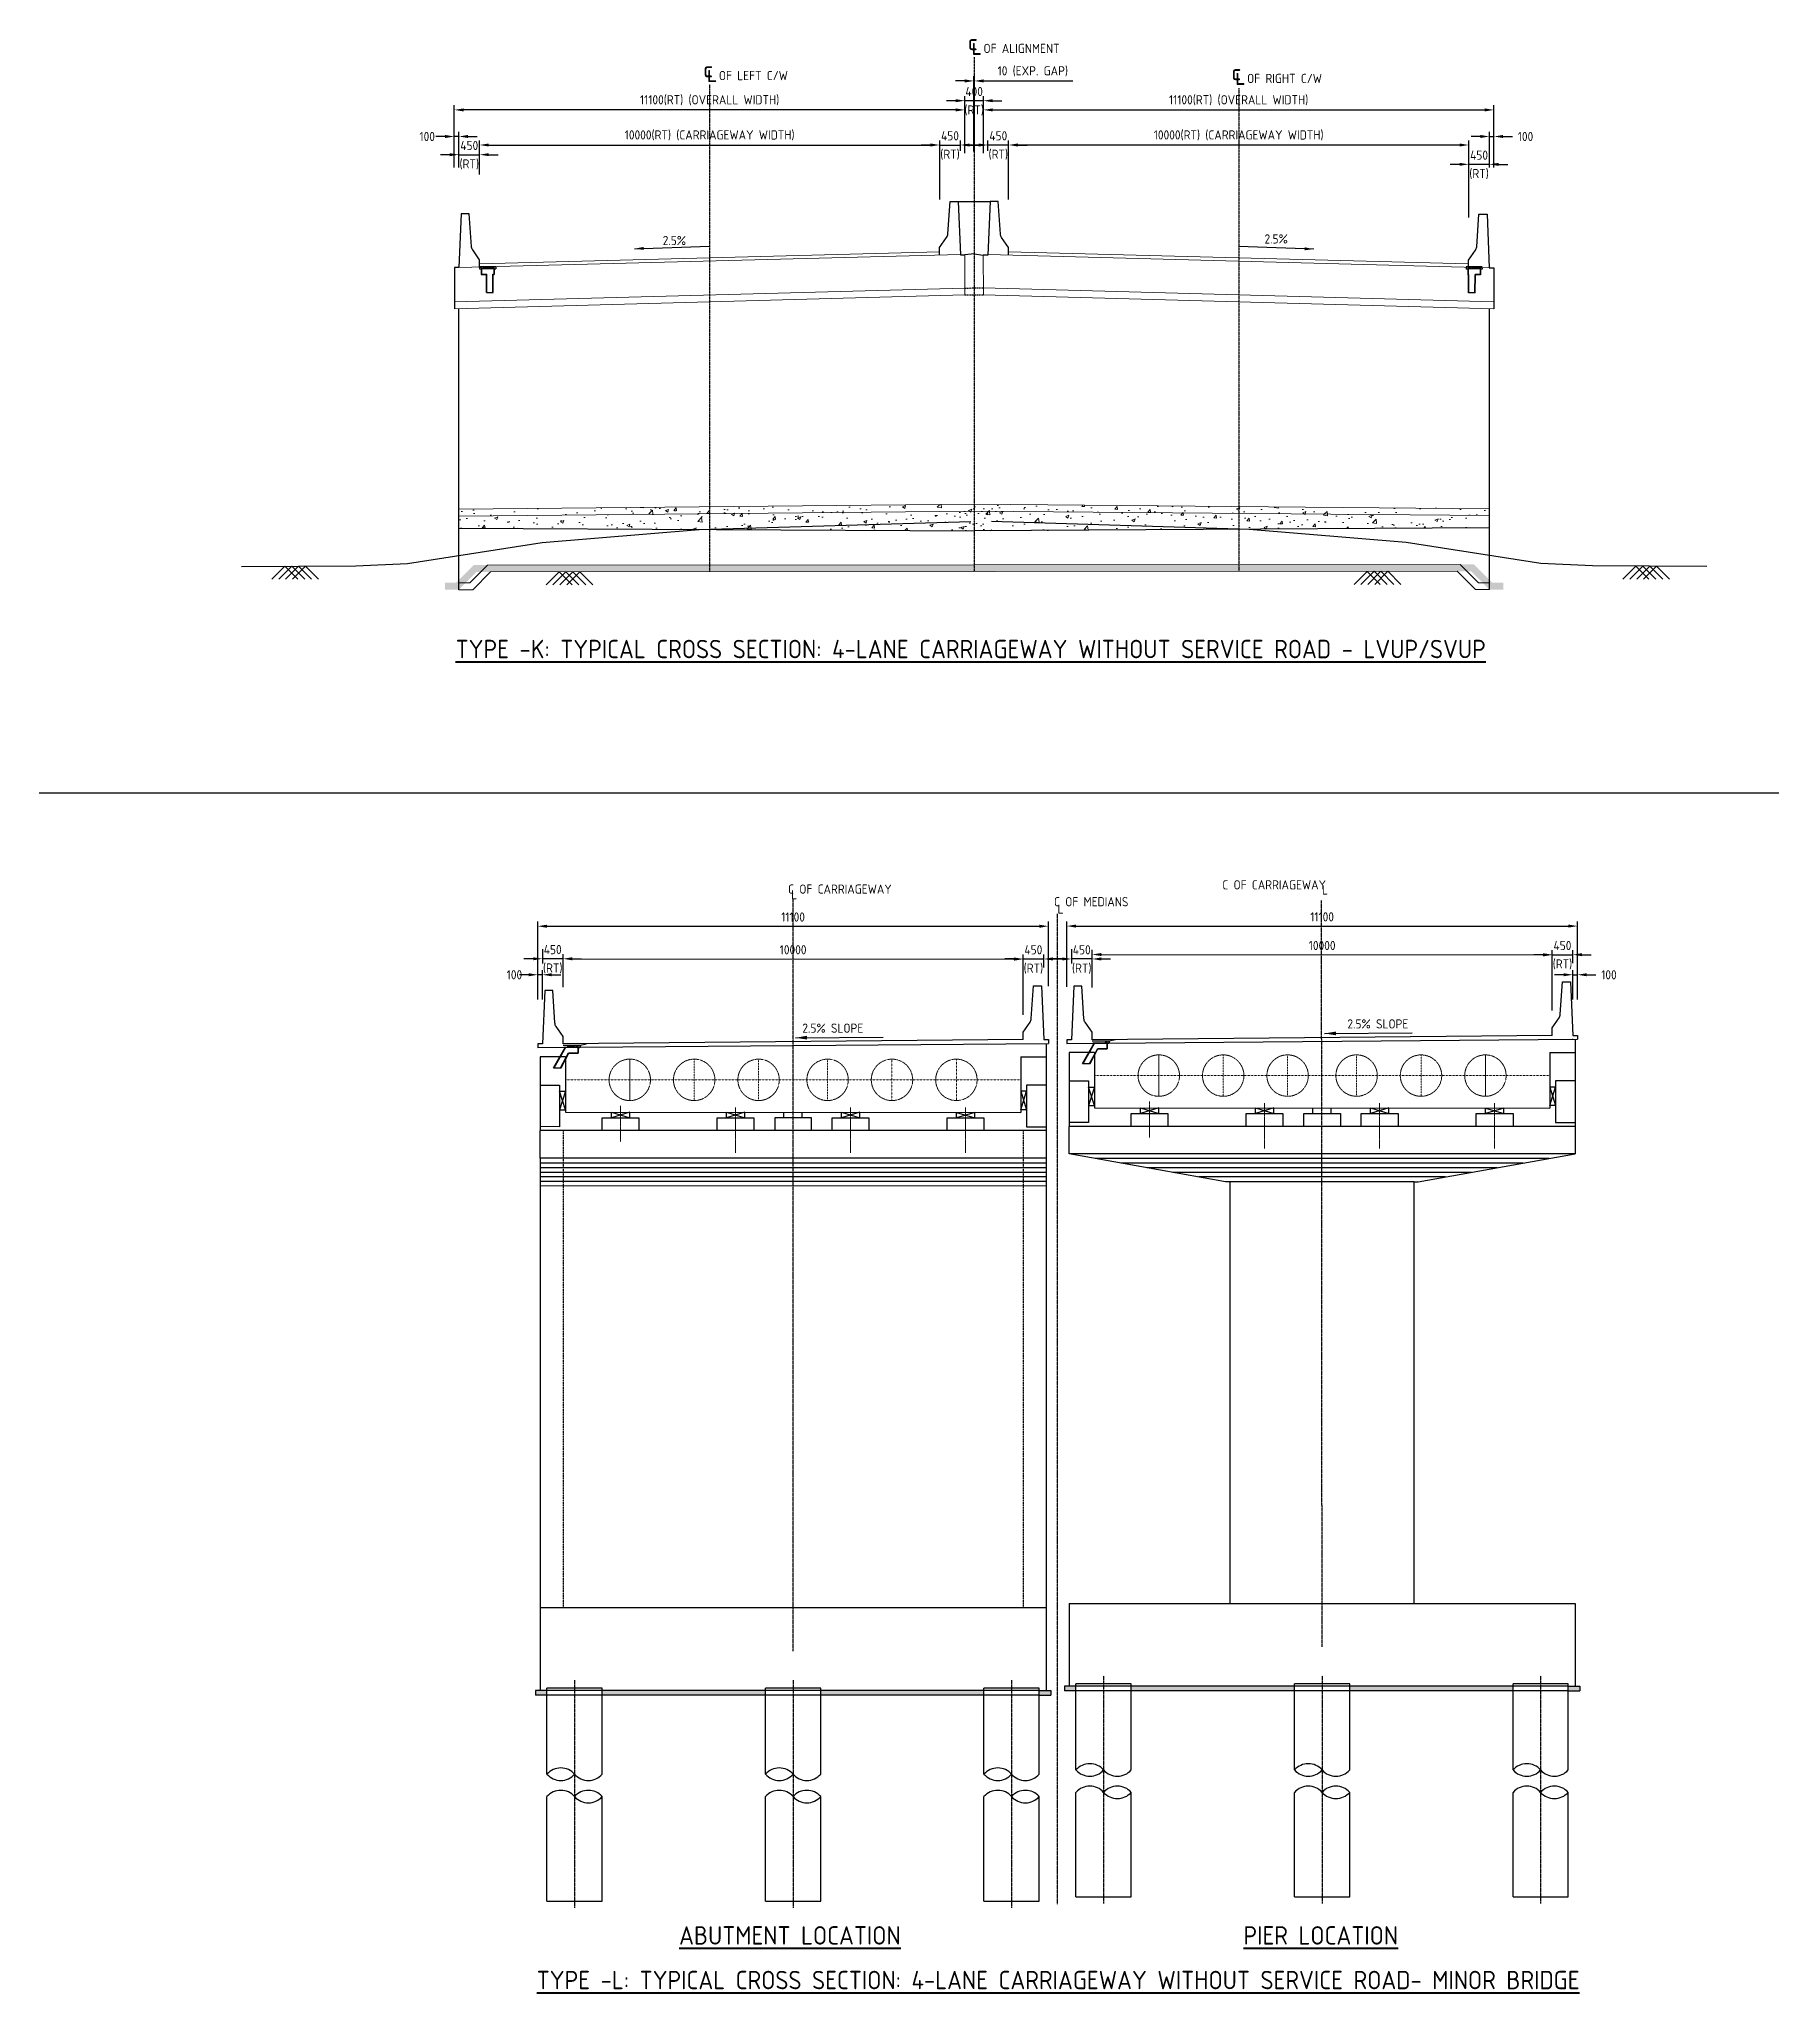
# Model space of a CAD drawing. Header units: millimetres. Extents: x 207528 to 778454, y -364692 to 101323.
# Drawn here: x 509755 to 547577, y -159691 to -117226 of the extents above; entities that cross this region are included whole.
import ezdxf

# ---------------------------------------------------------------- set-up
doc = ezdxf.new("R2010")
doc.units = ezdxf.units.MM
for name, pattern in [('CENTER', [2, 1.25, -0.25, 0.25, -0.25]), ('CENTER2', [28.575, 19.05, -3.175, 3.175, -3.175]), ('DASHED', [19.05, 12.7, -6.35]), ('HIDDEN', [0.375, 0.25, -0.125])]:
    doc.linetypes.add(name, pattern=pattern)
for name, color, linetype in [('01_1_sect-16 p&p ch-km 79260 to 84100$0$0-35-Curve-Text', 1, 'Continuous'), ('CEN', 181, 'CENTER'), ('Centre', 1, 'CENTER2'), ('Dim', 253, 'Continuous'), ('Dimension', 253, 'Continuous'), ('hatch', 253, 'Continuous'), ('Misc', 1, 'Continuous'), ('Structure Dashed', 7, 'DASHED'), ('Structure Main', 3, 'Continuous')]:
    doc.layers.add(name, color=color, linetype=linetype)
for name, color, linetype, lineweight in [('centreline', 1, 'CENTER', 0), ('DWG', 7, 'Continuous', 30), ('EX', 7, 'Continuous', 20), ('Structure', 7, 'Continuous', 30), ('Structure int.', 255, 'Continuous', 0), ('Text large', 7, 'Continuous', 40), ('Text small', 1, 'Continuous', 20)]:
    doc.layers.add(name, color=color, linetype=linetype, lineweight=lineweight)
doc.styles.add('isocp 100', font='isocp.shx', dxfattribs={"height": 200})
doc.styles.add('isocp 200', font='isocp.shx', dxfattribs={"height": 400})
doc.styles.add('ROMANS', font='romans')
doc.styles.add('S', font='romans.shx')
doc.dimstyles.new('NH30A_100', dxfattribs={"dimscale": 100, "dimtxt": 2, "dimasz": 2, "dimexe": 1, "dimexo": 1, "dimgap": 1, "dimtad": 1, "dimdec": 0, "dimdsep": 46, "dimtxsty": 'isocp 100', "dimcen": 0.5, "dimclrd": 47, "dimclre": 47, "dimclrt": 1, "dimadec": 0, "dimazin": 0, "dimtfac": 1, "dimtdec": 0, "dimtmove": 0, "dimatfit": 3, "dimfxl": 1, "dimtolj": 1, "dimtzin": 0, "dimarcsym": 0})
doc.dimstyles.new('PS', dxfattribs={"dimscale": 0, "dimtxt": 2, "dimasz": 2, "dimexe": 1, "dimexo": 1, "dimgap": 1, "dimtad": 1, "dimdec": 0, "dimzin": 0, "dimdsep": 46, "dimtxsty": 'ROMANS', "dimcen": 1, "dimdle": 1, "dimclrd": 1, "dimclre": 1, "dimclrt": 7, "dimadec": 0, "dimazin": 0, "dimtfac": 1, "dimtdec": 0, "dimtmove": 2, "dimatfit": 3, "dimfxl": 200, "dimtvp": 250, "dimtolj": 1, "dimtzin": 0, "dimarcsym": 0})
pattern_1 = [(50, (579209.4, -268510.44), (717.2602, -62.7521), [75, -825]), (355, (579209.4, -268510.4), (-138.7513, 752.192), [60, -660]), (100.4514, (579269.16, -268515.7), (578.5094, 689.4395), [63.7402, -701.142]), (46.1842, (579209.4, -268310.4), (1067.241, -165.519), [112.5, -1237.5]), (96.6356, (579298.3, -268324.2), (934.663, 974.118), [95.61, -1051.713]), (351.1842, (579209.4, -268310.4), (934.662, 974.1186), [90, -990]), (21, (579309.4, -268360.44), (596.907, -402.619), [75, -825]), (326, (579309.4, -268360.4), (243.3153, 725.15), [60, -660]), (71.4514, (579359.1, -268394), (840.2226, 322.5305), [63.7402, -701.142]), (37.5, (579209.4, -268510.44), (12.15986, 332.89385), [0, -652, 0, -670, 0, -662.5]), (7.5, (579209.4, -268510.44), (263.0695, 394.4117), [0, -382, 0, -637, 0, -252.5]), (327.5, (578986.4, -268510.44), (533.82244, -22.55487), [0, -250, 0, -780, 0, -1035]), (317.5, (578886.4, -268510.44), (583.1862, 100.105), [0, -325, 0, -518, 0, -735])]
pattern_2 = [(50, (571859.4, -268482.7), (717.2602, -62.7521), [75, -825]), (355, (571859.4, -268482.7), (-138.7513, 752.192), [60, -660]), (100.4514, (571919.2, -268487.9), (578.5094, 689.4395), [63.7402, -701.142]), (46.1842, (571859.4, -268282.7), (1067.241, -165.519), [112.5, -1237.5]), (96.6356, (571948.4, -268296.5), (934.663, 974.118), [95.61, -1051.713]), (351.1842, (571859.4, -268282.7), (934.662, 974.119), [90, -990]), (21, (571959.4, -268332.7), (596.907, -402.619), [75, -825]), (326, (571959.4, -268332.7), (243.3153, 725.15), [60, -660]), (71.4514, (572009.16, -268366.25), (840.2226, 322.5305), [63.7402, -701.142]), (37.5, (571859.42, -268482.7), (12.15986, 332.89385), [0, -652, 0, -670, 0, -662.5]), (7.5, (571859.4, -268482.7), (263.0695, 394.4117), [0, -382, 0, -637, 0, -252.5]), (327.5, (571636.42, -268482.7), (533.82244, -22.55487), [0, -250, 0, -780, 0, -1035]), (317.5, (571536.4, -268482.7), (583.1862, 100.105), [0, -325, 0, -518, 0, -735])]

msp = doc.modelspace()

# ---------------------------------------------------------------- texts
at = {"layer": 'Text large', "char_height": 400, "attachment_point": 5, "style": 'isocp 100'}
for s, insert, width in [('{\\LTYPE -K: TYPICAL CROSS SECTION: 4-LANE CARRIAGEWAY WITHOUT SERVICE ROAD - LVUP/SVUP}', (530007.1, -130482.8), 26867.029), ('{\\LABUTMENT LOCATION}', (526076.3, -158441.2, -23096.4), 21690.672), ('{\\LPIER LOCATION}', (537617, -158441.2, -23096.4), 21690.672), ('{\\LTYPE -L: TYPICAL CROSS SECTION: 4-LANE CARRIAGEWAY WITHOUT SERVICE ROAD- MINOR BRIDGE}', (531908, -159411.4, -23096.4), 24107.196)]:
    msp.add_mtext(s, dxfattribs=dict(at, insert=insert, width=width))
at = {"layer": 'Text small'}
for s, style, p in [('C OF CARRIAGEWAY ', 'isocp 100', (526038.2, -135799.9, 160566.1)), ('L', 'isocp 100', (526104.7, -135921.7, 160566.1)), ('C OF MEDIANS', 'isocp 100', (531819.6, -136074.7, -183660.9)), ('C OF CARRIAGEWAY ', 'isocp 100', (535477.9, -135707.2, 183668.7)), ('L', 'isocp 100', (537644.8, -135818.2, 183668.7)), ('L', 'isocp 100', (531896, -136234.2, 1.7)), ('2.5%%% SLOPE', 'isocp 200', (526347.1, -138822.6, -23098.2)), ('2.5%%% SLOPE', 'isocp 200', (538195.9, -138729.9, 4.4))]:
    msp.add_text(s, height=200, dxfattribs=dict(at, style=style)).set_placement(p)
at = {"layer": 'Text small', "char_height": 200}
for s, insert, width, attachment_point, style in [('{\\H2x;\\C1;℄\\H0.5x; }OF ALIGNMENT', (529942.7, -117128.8), 5400.783, 1, 'isocp 100'), ('{\\H2x;\\C1;℄\\H0.5x; }OF LEFT C/W', (524190.9, -117718.6), 5400.783, 1, 'isocp 100'), ('{\\H2x;\\C1;℄\\H0.5x; }OF RIGHT C/W', (537642.8, -117781.3), 5400.783, 3, 'isocp 100'), ('2.5%', (523311.9, -121502.9), 1294.264, 1, 'isocp 200'), ('2.5%', (536394, -121468.7), 1294.264, 1, 'isocp 200')]:
    msp.add_mtext(s, dxfattribs=dict(at, insert=insert, width=width, attachment_point=attachment_point, style=style))

# ---------------------------------------------------------------- blocks, each defined once
blk = doc.blocks.new('*D744')
at = {"layer": 'Defpoints', "color": 0, "transparency": 16777216}
for p in [(542647, -137130), (532646, -137815), (542646, -137823, -1)]:
    blk.add_point(p, dxfattribs=at)
at = {"layer": 'Text small', "color": 47, "lineweight": -2, "transparency": 16777216}
for p, q in [((532646, -137715), (532647, -137022)), ((532847, -137122), (542447, -137130)), ((542646, -137723), (542647, -137030))]:
    blk.add_line(p, q, dxfattribs=at)
at = {"layer": 'Text small', "color": 47, "transparency": 16777216}
for points in [[(532847, -137089), (532847, -137155), (532647, -137122)], [(542447, -137097), (542447, -137164), (542647, -137130)]]:
    blk.add_solid(points, dxfattribs=at)
at = {"layer": 'Text small', "color": 1, "transparency": 16777216, "insert": (537647, -136926), "char_height": 200, "attachment_point": 5, "rotation": 359.9516, "style": 'isocp 100'}
blk.add_mtext('\\A1;10000', dxfattribs=at)
blk = doc.blocks.new('*D743')
at = {"layer": 'Defpoints', "color": 0, "transparency": 16777216}
for p in [(543196, -136504), (532096, -137922, -2), (543196, -137913, -1)]:
    blk.add_point(p, dxfattribs=at)
at = {"layer": 'Text small', "color": 47, "lineweight": -2, "transparency": 16777216}
for p, q in [((532096, -137822), (532096, -136404)), ((532296, -136504), (542996, -136504)), ((543196, -137813), (543196, -136404))]:
    blk.add_line(p, q, dxfattribs=at)
at = {"layer": 'Text small', "color": 47, "transparency": 16777216}
for points in [[(532296, -136471), (532296, -136537), (532096, -136504)], [(542996, -136471), (542996, -136537), (543196, -136504)]]:
    blk.add_solid(points, dxfattribs=at)
at = {"layer": 'Text small', "color": 1, "transparency": 16777216, "insert": (537646, -136304), "char_height": 200, "attachment_point": 5, "style": 'isocp 100'}
blk.add_mtext('\\A1;11100', dxfattribs=at)
blk = doc.blocks.new('*D745')
at = {"layer": 'Defpoints', "color": 0, "transparency": 16777216}
for p in [(531147, -137223), (521146, -137908), (531146, -137916, -1)]:
    blk.add_point(p, dxfattribs=at)
at = {"layer": 'Text small', "color": 47, "lineweight": -2, "transparency": 16777216}
for p, q in [((521146, -137808), (521147, -137115)), ((531146, -137816), (531147, -137123)), ((521347, -137215), (530947, -137223))]:
    blk.add_line(p, q, dxfattribs=at)
at = {"layer": 'Text small', "color": 47, "transparency": 16777216}
for points in [[(521347, -137182), (521347, -137248), (521147, -137215)], [(530947, -137190), (530947, -137256), (531147, -137223)]]:
    blk.add_solid(points, dxfattribs=at)
at = {"layer": 'Text small', "color": 1, "transparency": 16777216, "insert": (526147, -137019), "char_height": 200, "attachment_point": 5, "rotation": 359.9516, "style": 'isocp 100'}
blk.add_mtext('\\A1;10000', dxfattribs=at)
blk = doc.blocks.new('*D742')
at = {"layer": 'Defpoints', "color": 0, "transparency": 16777216}
for p in [(531696, -136507), (520596, -137908, -2), (531696, -137909, -1)]:
    blk.add_point(p, dxfattribs=at)
at = {"layer": 'Text small', "color": 47, "lineweight": -2, "transparency": 16777216}
for p, q in [((520596, -137808), (520596, -136407)), ((520796, -136507), (531496, -136507)), ((531696, -137809), (531696, -136407))]:
    blk.add_line(p, q, dxfattribs=at)
at = {"layer": 'Text small', "color": 47, "transparency": 16777216}
for points in [[(520796, -136474), (520796, -136541), (520596, -136507)], [(531496, -136474), (531496, -136541), (531696, -136507)]]:
    blk.add_solid(points, dxfattribs=at)
at = {"layer": 'Text small', "color": 1, "transparency": 16777216, "insert": (526146, -136307), "char_height": 200, "attachment_point": 5, "style": 'isocp 100'}
blk.add_mtext('\\A1;11100', dxfattribs=at)
blk = doc.blocks.new('HFHGHFGH')
at = {"color": 1}
for p, q in [((151681, 917410), (152030, 917410)), ((151681, 917396), (151681, 917359)), ((151681, 917396), (151715, 917396)), ((151681, 917359), (151715, 917359)), ((151715, 917410), (151715, 917396)), ((151715, 917359), (151715, 917234)), ((151723, 917410), (151723, 917242)), ((151723, 917367), (151987, 917367)), ((151754, 917410), (151754, 917376)), ((151754, 917376), (151770, 917376)), ((151770, 917410), (151770, 917376)), ((151801, 917410), (151801, 917376)), ((151801, 917376), (151817, 917376)), ((151817, 917410), (151817, 917376)), ((151847, 917410), (151847, 917376)), ((151847, 917376), (151863, 917376)), ((151863, 917410), (151863, 917376)), ((151894, 917410), (151894, 917376)), ((151894, 917376), (151910, 917376)), ((151910, 917410), (151910, 917376)), ((151941, 917410), (151941, 917376)), ((151941, 917376), (151957, 917376)), ((151957, 917410), (151957, 917376)), ((151987, 917410), (151987, 917242)), ((151995, 917359), (151995, 917234)), ((151995, 917359), (152030, 917359)), ((152030, 917410), (152030, 917359)), ((151715, 917234), (151829, 917234)), ((151723, 917242), (151810, 917242)), ((151810, 917242), (151837, 917242)), ((151829, 916840), (151829, 917234)), ((151829, 916840), (151978, 916840)), ((151837, 916840), (151837, 917242)), ((151970, 916840), (151970, 917242)), ((151970, 917242), (151987, 917242)), ((151978, 917234), (151995, 917234)), ((151978, 916840), (151978, 917234))]:
    blk.add_line(p, q, dxfattribs=at)
blk = doc.blocks.new('*D759')
at = {"layer": 'Defpoints', "color": 0, "transparency": 16777216}
for p in [(518782, -118765), (518782, -120115), (529882, -119771)]:
    blk.add_point(p, dxfattribs=at)
at = {"layer": 'Text small', "color": 47, "lineweight": -2, "transparency": 16777216}
for p, q in [((518782, -120015), (518782, -118665)), ((529682, -118765), (518982, -118765)), ((529882, -119671), (529882, -118665))]:
    blk.add_line(p, q, dxfattribs=at)
at = {"layer": 'Text small', "color": 47, "transparency": 16777216}
for points in [[(518982, -118732), (518982, -118798), (518782, -118765)], [(529682, -118732), (529682, -118798), (529882, -118765)]]:
    blk.add_solid(points, dxfattribs=at)
at = {"layer": 'Text small', "color": 1, "transparency": 16777216, "insert": (524332, -118555), "char_height": 200, "attachment_point": 5, "style": 'isocp 100'}
blk.add_mtext('\\A1;11100(RT) (OVERALL WIDTH)', dxfattribs=at)
blk = doc.blocks.new('*D760')
at = {"layer": 'Defpoints', "color": 0, "transparency": 16777216}
for p in [(519332, -119738), (518882, -120115), (519332, -120266)]:
    blk.add_point(p, dxfattribs=at)
at = {"layer": 'Text small', "color": 47, "lineweight": -2, "transparency": 16777216}
for p, q in [((518682, -119738), (518482, -119738)), ((518882, -120015), (518882, -119638)), ((518882, -119738), (519332, -119738)), ((519332, -120166), (519332, -119638)), ((519532, -119738), (519732, -119738))]:
    blk.add_line(p, q, dxfattribs=at)
at = {"layer": 'Text small', "color": 47, "transparency": 16777216}
for points in [[(518682, -119705), (518682, -119771), (518882, -119738)], [(519532, -119705), (519532, -119771), (519332, -119738)]]:
    blk.add_solid(points, dxfattribs=at)
at = {"layer": 'Text small', "color": 1, "transparency": 16777216, "char_height": 200, "attachment_point": 5, "style": 'isocp 100'}
for s, insert in [('\\A1;450', (519107, -119538)), ('\\A1;(RT)', (519107, -119948))]:
    blk.add_mtext(s, dxfattribs=dict(at, insert=insert))
blk = doc.blocks.new('*D761')
at = {"layer": 'Defpoints', "color": 0, "transparency": 16777216}
for p in [(529333, -119528), (519332, -120266), (529333, -120811)]:
    blk.add_point(p, dxfattribs=at)
at = {"layer": 'Text small', "color": 47, "lineweight": -2, "transparency": 16777216}
for p, q in [((519332, -120166), (519332, -119428)), ((519532, -119528), (529133, -119528)), ((529333, -120711), (529333, -119428))]:
    blk.add_line(p, q, dxfattribs=at)
at = {"layer": 'Text small', "color": 47, "transparency": 16777216}
for points in [[(519532, -119495), (519532, -119561), (519332, -119528)], [(529133, -119495), (529133, -119561), (529333, -119528)]]:
    blk.add_solid(points, dxfattribs=at)
at = {"layer": 'Text small', "color": 1, "transparency": 16777216, "insert": (524332, -119318), "char_height": 200, "attachment_point": 5, "style": 'isocp 100'}
blk.add_mtext('\\A1;10000(RT) (CARRIAGEWAY WIDTH)', dxfattribs=at)
blk = doc.blocks.new('*D762')
at = {"layer": 'Defpoints', "color": 0, "transparency": 16777216}
for p in [(529782, -119528), (529782, -119755), (529333, -120786)]:
    blk.add_point(p, dxfattribs=at)
at = {"layer": 'Text small', "color": 47, "lineweight": -2, "transparency": 16777216}
for p, q in [((529133, -119528), (528933, -119528)), ((529333, -120686), (529333, -119428)), ((529333, -119528), (529782, -119528)), ((529782, -119655), (529782, -119428)), ((529982, -119528), (530182, -119528))]:
    blk.add_line(p, q, dxfattribs=at)
at = {"layer": 'Text small', "color": 47, "transparency": 16777216}
for points in [[(529133, -119495), (529133, -119561), (529333, -119528)], [(529982, -119495), (529982, -119561), (529782, -119528)]]:
    blk.add_solid(points, dxfattribs=at)
at = {"layer": 'Text small', "color": 1, "transparency": 16777216, "char_height": 200, "attachment_point": 5, "style": 'isocp 100'}
for s, insert in [('\\A1;450', (529557, -119328)), ('\\A1;(RT)', (529557, -119738))]:
    blk.add_mtext(s, dxfattribs=dict(at, insert=insert))
blk = doc.blocks.new('*D763')
at = {"layer": 'Defpoints', "color": 0, "transparency": 16777216}
for p in [(529882, -118565), (529882, -119805), (530282, -119805)]:
    blk.add_point(p, dxfattribs=at)
at = {"layer": 'Text small', "color": 47, "lineweight": -2, "transparency": 16777216}
for p, q in [((529882, -119705), (529882, -118465)), ((530282, -119705), (530282, -118465)), ((529682, -118565), (529482, -118565)), ((530282, -118565), (529882, -118565)), ((530482, -118565), (530682, -118565))]:
    blk.add_line(p, q, dxfattribs=at)
at = {"layer": 'Text small', "color": 47, "transparency": 16777216}
for points in [[(529682, -118532), (529682, -118598), (529882, -118565)], [(530482, -118532), (530482, -118598), (530282, -118565)]]:
    blk.add_solid(points, dxfattribs=at)
at = {"layer": 'Text small', "color": 1, "transparency": 16777216, "char_height": 200, "attachment_point": 5, "style": 'isocp 100'}
for s, insert in [('\\A1;400', (530082, -118365)), ('\\A1;(RT)', (530082, -118775))]:
    blk.add_mtext(s, dxfattribs=dict(at, insert=insert))
blk = doc.blocks.new('*D765')
at = {"layer": 'Defpoints', "color": 0, "transparency": 16777216}
for p in [(541382, -118765), (530282, -119771), (541382, -120115)]:
    blk.add_point(p, dxfattribs=at)
at = {"layer": 'Text small', "color": 47, "lineweight": -2, "transparency": 16777216}
for p, q in [((530282, -119671), (530282, -118665)), ((530482, -118765), (541182, -118765)), ((541382, -120015), (541382, -118665))]:
    blk.add_line(p, q, dxfattribs=at)
at = {"layer": 'Text small', "color": 47, "transparency": 16777216}
for points in [[(530482, -118732), (530482, -118798), (530282, -118765)], [(541182, -118732), (541182, -118798), (541382, -118765)]]:
    blk.add_solid(points, dxfattribs=at)
at = {"layer": 'Text small', "color": 1, "transparency": 16777216, "insert": (535832, -118555), "char_height": 200, "attachment_point": 5, "style": 'isocp 100'}
blk.add_mtext('\\A1;11100(RT) (OVERALL WIDTH)', dxfattribs=at)
blk = doc.blocks.new('*D766')
at = {"layer": 'Defpoints', "color": 0, "transparency": 16777216}
for p in [(530832, -119528), (530832, -120811), (540833, -121205)]:
    blk.add_point(p, dxfattribs=at)
at = {"layer": 'Text small', "color": 47, "lineweight": -2, "transparency": 16777216}
for p, q in [((530832, -120711), (530832, -119428)), ((540633, -119528), (531032, -119528)), ((540833, -121105), (540833, -119428))]:
    blk.add_line(p, q, dxfattribs=at)
at = {"layer": 'Text small', "color": 47, "transparency": 16777216}
for points in [[(531032, -119495), (531032, -119561), (530832, -119528)], [(540633, -119495), (540633, -119561), (540833, -119528)]]:
    blk.add_solid(points, dxfattribs=at)
at = {"layer": 'Text small', "color": 1, "transparency": 16777216, "insert": (535832, -119318), "char_height": 200, "attachment_point": 5, "style": 'isocp 100'}
blk.add_mtext('\\A1;10000(RT) (CARRIAGEWAY WIDTH)', dxfattribs=at)
blk = doc.blocks.new('*D767')
at = {"layer": 'Defpoints', "color": 0, "transparency": 16777216}
for p in [(518782, -119343), (518782, -120083), (518882, -120083)]:
    blk.add_point(p, dxfattribs=at)
at = {"layer": 'Text small', "color": 47, "lineweight": -2, "transparency": 16777216}
for p, q in [((518782, -119983), (518782, -119243)), ((518882, -119983), (518882, -119243)), ((518582, -119343), (518382, -119343)), ((518882, -119343), (518782, -119343)), ((519082, -119343), (519282, -119343))]:
    blk.add_line(p, q, dxfattribs=at)
at = {"layer": 'Text small', "color": 47, "transparency": 16777216}
for points in [[(518582, -119309), (518582, -119376), (518782, -119343)], [(519082, -119309), (519082, -119376), (518882, -119343)]]:
    blk.add_solid(points, dxfattribs=at)
at = {"layer": 'Text small', "color": 1, "transparency": 16777216, "insert": (517907, -119343), "char_height": 200, "attachment_point": 5, "style": 'isocp 100'}
blk.add_mtext('\\A1;     100', dxfattribs=at)
blk = doc.blocks.new('*D768')
at = {"layer": 'Defpoints', "color": 0, "transparency": 16777216}
for p in [(530382, -119528), (530382, -119755), (530832, -120786)]:
    blk.add_point(p, dxfattribs=at)
at = {"layer": 'Text small', "color": 47, "lineweight": -2, "transparency": 16777216}
for p, q in [((530182, -119528), (529982, -119528)), ((530382, -119655), (530382, -119428)), ((530832, -119528), (530382, -119528)), ((530832, -120686), (530832, -119428)), ((531032, -119528), (531232, -119528))]:
    blk.add_line(p, q, dxfattribs=at)
at = {"layer": 'Text small', "color": 47, "transparency": 16777216}
for points in [[(530182, -119495), (530182, -119561), (530382, -119528)], [(531032, -119495), (531032, -119561), (530832, -119528)]]:
    blk.add_solid(points, dxfattribs=at)
at = {"layer": 'Text small', "color": 1, "transparency": 16777216, "char_height": 200, "attachment_point": 5, "style": 'isocp 100'}
for s, insert in [('\\A1;450', (530607, -119328)), ('\\A1;(RT)', (530607, -119738))]:
    blk.add_mtext(s, dxfattribs=dict(at, insert=insert))
blk = doc.blocks.new('*D769')
at = {"layer": 'Defpoints', "color": 0, "transparency": 16777216}
for p in [(540833, -119948), (541283, -120115), (540833, -120266)]:
    blk.add_point(p, dxfattribs=at)
at = {"layer": 'Text small', "color": 47, "lineweight": -2, "transparency": 16777216}
for p, q in [((540633, -119948), (540433, -119948)), ((540833, -120166), (540833, -119848)), ((541283, -119948), (540833, -119948)), ((541283, -120015), (541283, -119848)), ((541483, -119948), (541683, -119948))]:
    blk.add_line(p, q, dxfattribs=at)
at = {"layer": 'Text small', "color": 47, "transparency": 16777216}
for points in [[(540633, -119915), (540633, -119981), (540833, -119948)], [(541483, -119915), (541483, -119981), (541283, -119948)]]:
    blk.add_solid(points, dxfattribs=at)
at = {"layer": 'Text small', "color": 1, "transparency": 16777216, "char_height": 200, "attachment_point": 5, "style": 'isocp 100'}
for s, insert in [('\\A1;450', (541058, -119748)), ('\\A1;(RT)', (541058, -120158))]:
    blk.add_mtext(s, dxfattribs=dict(at, insert=insert))
blk = doc.blocks.new('*D770')
at = {"layer": 'Defpoints', "color": 0, "transparency": 16777216}
for p in [(541382, -119343), (541283, -120083), (541382, -120083)]:
    blk.add_point(p, dxfattribs=at)
at = {"layer": 'Text small', "color": 47, "lineweight": -2, "transparency": 16777216}
for p, q in [((541283, -119983), (541283, -119243)), ((541382, -119983), (541382, -119243)), ((541083, -119343), (540883, -119343)), ((541283, -119343), (541382, -119343)), ((541582, -119343), (541782, -119343))]:
    blk.add_line(p, q, dxfattribs=at)
at = {"layer": 'Text small', "color": 47, "transparency": 16777216}
for points in [[(541083, -119309), (541083, -119376), (541283, -119343)], [(541582, -119309), (541582, -119376), (541382, -119343)]]:
    blk.add_solid(points, dxfattribs=at)
at = {"layer": 'Text small', "color": 1, "transparency": 16777216, "insert": (541782, -119343), "char_height": 200, "attachment_point": 5, "style": 'isocp 100'}
blk.add_mtext('\\A1;     100', dxfattribs=at)
blk = doc.blocks.new('*D784')
at = {"layer": 'Defpoints', "color": 0, "transparency": 16777216}
for p in [(532196, -136909), (532196, -137219), (532646, -137939)]:
    blk.add_point(p, dxfattribs=at)
at = {"layer": 'Text small', "color": 47, "lineweight": -2, "transparency": 16777216}
for p, q in [((532196, -137009), (532196, -137319)), ((532646, -137839), (532646, -137119)), ((531996, -137219), (531796, -137219)), ((532646, -137219), (532196, -137219)), ((532846, -137219), (533046, -137219))]:
    blk.add_line(p, q, dxfattribs=at)
at = {"layer": 'Text small', "color": 47, "transparency": 16777216}
for points in [[(531996, -137185), (531996, -137252), (532196, -137219)], [(532846, -137185), (532846, -137252), (532646, -137219)]]:
    blk.add_solid(points, dxfattribs=at)
at = {"layer": 'Text small', "color": 1, "transparency": 16777216, "char_height": 200, "attachment_point": 5, "style": 'isocp 100'}
for s, insert in [('\\A1;450', (532421, -137019)), ('\\A1;(RT)', (532421, -137429))]:
    blk.add_mtext(s, dxfattribs=dict(at, insert=insert))
blk = doc.blocks.new('*D790')
at = {"layer": 'Defpoints', "color": 0, "transparency": 16777216}
for p in [(531595, -137219), (531595, -137502), (531146, -138532)]:
    blk.add_point(p, dxfattribs=at)
at = {"layer": 'Text small', "color": 47, "lineweight": -2, "transparency": 16777216}
for p, q in [((531146, -138432), (531146, -137119)), ((531595, -137402), (531595, -137119)), ((530946, -137219), (530746, -137219)), ((531146, -137219), (531595, -137219)), ((531795, -137219), (531995, -137219))]:
    blk.add_line(p, q, dxfattribs=at)
at = {"layer": 'Text small', "color": 47, "transparency": 16777216}
for points in [[(530946, -137185), (530946, -137252), (531146, -137219)], [(531795, -137185), (531795, -137252), (531595, -137219)]]:
    blk.add_solid(points, dxfattribs=at)
at = {"layer": 'Text small', "color": 1, "transparency": 16777216, "char_height": 200, "attachment_point": 5, "style": 'isocp 100'}
for s, insert in [('\\A1;450', (531370, -137019)), ('\\A1;(RT)', (531370, -137429))]:
    blk.add_mtext(s, dxfattribs=dict(at, insert=insert))
blk = doc.blocks.new('*D793')
at = {"layer": 'Defpoints', "color": 0, "transparency": 16777216}
for p in [(520696, -136905), (520696, -137215), (521146, -137935)]:
    blk.add_point(p, dxfattribs=at)
at = {"layer": 'Text small', "color": 47, "lineweight": -2, "transparency": 16777216}
for p, q in [((520696, -137005), (520696, -137315)), ((521146, -137835), (521146, -137115)), ((520496, -137215), (520296, -137215)), ((521146, -137215), (520696, -137215)), ((521346, -137215), (521546, -137215))]:
    blk.add_line(p, q, dxfattribs=at)
at = {"layer": 'Text small', "color": 47, "transparency": 16777216}
for points in [[(520496, -137181), (520496, -137248), (520696, -137215)], [(521346, -137181), (521346, -137248), (521146, -137215)]]:
    blk.add_solid(points, dxfattribs=at)
at = {"layer": 'Text small', "color": 1, "transparency": 16777216, "char_height": 200, "attachment_point": 5, "style": 'isocp 100'}
for s, insert in [('\\A1;450', (520921, -137015)), ('\\A1;(RT)', (520921, -137425))]:
    blk.add_mtext(s, dxfattribs=dict(at, insert=insert))
blk = doc.blocks.new('*D792')
at = {"layer": 'Defpoints', "color": 0, "transparency": 16777216}
for p in [(543095, -137126), (543095, -137409), (542646, -138440)]:
    blk.add_point(p, dxfattribs=at)
at = {"layer": 'Text small', "color": 47, "lineweight": -2, "transparency": 16777216}
for p, q in [((542446, -137126), (542246, -137126)), ((542646, -138340), (542646, -137026)), ((542646, -137126), (543095, -137126)), ((543095, -137309), (543095, -137026)), ((543295, -137126), (543495, -137126))]:
    blk.add_line(p, q, dxfattribs=at)
at = {"layer": 'Text small', "color": 47, "transparency": 16777216}
for points in [[(542446, -137093), (542446, -137159), (542646, -137126)], [(543295, -137093), (543295, -137159), (543095, -137126)]]:
    blk.add_solid(points, dxfattribs=at)
at = {"layer": 'Text small', "color": 1, "transparency": 16777216, "char_height": 200, "attachment_point": 5, "style": 'isocp 100'}
for s, insert in [('\\A1;450', (542871, -136926)), ('\\A1;(RT)', (542871, -137336))]:
    blk.add_mtext(s, dxfattribs=dict(at, insert=insert))
blk = doc.blocks.new('*D791')
at = {"layer": 'Defpoints', "color": 0, "transparency": 16777216}
for p in [(543196, -137562), (543096, -138203), (543196, -138203)]:
    blk.add_point(p, dxfattribs=at)
at = {"layer": 'Text small', "color": 47, "lineweight": -2, "transparency": 16777216}
for p, q in [((542896, -137562), (542696, -137562)), ((543096, -138103), (543096, -137462)), ((543096, -137562), (543196, -137562)), ((543196, -138103), (543196, -137462)), ((543396, -137562), (543596, -137562))]:
    blk.add_line(p, q, dxfattribs=at)
at = {"layer": 'Text small', "color": 47, "transparency": 16777216}
for points in [[(542896, -137528), (542896, -137595), (543096, -137562)], [(543396, -137528), (543396, -137595), (543196, -137562)]]:
    blk.add_solid(points, dxfattribs=at)
at = {"layer": 'Text small', "color": 1, "transparency": 16777216, "insert": (543596, -137562), "char_height": 200, "attachment_point": 5, "style": 'isocp 100'}
blk.add_mtext('\\A1;     100', dxfattribs=at)
blk = doc.blocks.new('*D847')
at = {"layer": 'Defpoints', "color": 0, "transparency": 16777216}
for p in [(520596, -137562), (520596, -138203), (520696, -138203)]:
    blk.add_point(p, dxfattribs=at)
at = {"layer": 'Text small', "color": 47, "lineweight": -2, "transparency": 16777216}
for p, q in [((520396, -137562), (520196, -137562)), ((520596, -138103), (520596, -137462)), ((520696, -137562), (520596, -137562)), ((520696, -138103), (520696, -137462)), ((520896, -137562), (521096, -137562))]:
    blk.add_line(p, q, dxfattribs=at)
at = {"layer": 'Text small', "color": 47, "transparency": 16777216}
for points in [[(520396, -137528), (520396, -137595), (520596, -137562)], [(520896, -137528), (520896, -137595), (520696, -137562)]]:
    blk.add_solid(points, dxfattribs=at)
at = {"layer": 'Text small', "color": 1, "transparency": 16777216, "insert": (519803, -137562), "char_height": 200, "attachment_point": 5, "style": 'isocp 100'}
blk.add_mtext('\\A1;     100', dxfattribs=at)
blk = doc.blocks.new('*D703')
at = {"layer": 'Defpoints', "color": 0, "transparency": 16777216}
for p in [(600208, -117230), (600198, -118866), (600208, -118866)]:
    blk.add_point(p, dxfattribs=at)
at = {"layer": 'Dim', "color": 47, "lineweight": -2, "transparency": 16777216}
for p, q in [((600198, -118766), (600198, -117130)), ((600208, -118766), (600208, -117130)), ((599998, -117230), (599798, -117230)), ((600198, -117230), (600208, -117230)), ((600408, -117230), (602348, -117230))]:
    blk.add_line(p, q, dxfattribs=at)
at = {"layer": 'Dim', "color": 47, "transparency": 16777216}
for points in [[(599998, -117197), (599998, -117263), (600198, -117230)], [(600408, -117197), (600408, -117263), (600208, -117230)]]:
    blk.add_solid(points, dxfattribs=at)
at = {"layer": 'Dim', "color": 1, "transparency": 16777216, "insert": (601478, -117020), "char_height": 200, "width": 159266.94, "attachment_point": 5, "style": 'isocp 100'}
blk.add_mtext('\\A1;10 (EXP. GAP)', dxfattribs=at)
blk = doc.blocks.new('*D764')
at = {"layer": 'Defpoints', "color": 0, "transparency": 16777216}
for p in [(530087, -118135), (530077, -119771), (530087, -119771)]:
    blk.add_point(p, dxfattribs=at)
at = {"layer": 'Dim', "color": 47, "lineweight": -2, "transparency": 16777216}
for p, q in [((530077, -119671), (530077, -118035)), ((530087, -119671), (530087, -118035)), ((529877, -118135), (529677, -118135)), ((530077, -118135), (530087, -118135)), ((530287, -118135), (532227, -118135))]:
    blk.add_line(p, q, dxfattribs=at)
at = {"layer": 'Dim', "color": 47, "transparency": 16777216}
for points in [[(529877, -118102), (529877, -118169), (530077, -118135)], [(530287, -118102), (530287, -118169), (530087, -118135)]]:
    blk.add_solid(points, dxfattribs=at)
at = {"layer": 'Dim', "color": 1, "transparency": 16777216, "insert": (531357, -117925), "char_height": 200, "width": 159266.94, "attachment_point": 5, "style": 'isocp 100'}
blk.add_mtext('\\A1;10 (EXP. GAP)', dxfattribs=at)

# ---------------------------------------------------------------- dimensions: what is measured, and where the dimension line sits
at = {"layer": 'Dim'}
for base, p1, p2, picture, middle in [((600207.7, -117230.1), (600197.7, -118866), (600207.7, -118866), '*D703', (601477.7, -117020.1)), ((530087.4, -118135.2), (530077.4, -119771.1), (530087.4, -119771.1), '*D764', (531357.4, -117925.2))]:
    dim = msp.add_linear_dim(base=base, p1=p1, p2=p2, text='<> (EXP. GAP)', dimstyle='NH30A_100', dxfattribs=at)
    dim.commit()
    dim.dimension.update_dxf_attribs({"geometry": picture, "text_midpoint": middle})
at = {"layer": 'Text small'}
for base, p1, p2, text, picture, middle in [((518782.4, -118764.9), (529882.4, -119771.1), (518782.4, -120114.9), '<>(RT) (OVERALL WIDTH)', '*D759', (524332.4, -118554.9)), ((529332.5, -119527.8), (519332.3, -120266.2), (529332.5, -120810.9), '<>(RT) (CARRIAGEWAY WIDTH)', '*D761', (524332.4, -119317.8))]:
    dim = msp.add_linear_dim(base=base, p1=p1, p2=p2, text=text, dimstyle='NH30A_100', dxfattribs=at)
    dim.commit()
    dim.dimension.update_dxf_attribs({"geometry": picture, "text_midpoint": middle})
for base, p1, p2, text, picture, middle in [((529882.4, -118564.9), (530282.4, -119805.5), (529882.4, -119805.5), '<>\\X(RT)', '*D763', (530082.4, -118564.9)), ((529782.4, -119527.8), (529332.5, -120785.8), (529782.4, -119755.1), '450\\X(RT)', '*D762', (529557.5, -119527.8)), ((519332.3, -119737.8), (518882.3, -120114.9), (519332.3, -120266.2), '450\\X(RT)', '*D760', (519107.3, -119737.8)), ((531595.4, -137218.7, -23097.2), (531145.5, -138532.4, -23097.2), (531595.4, -137501.8, -23097.2), '450\\X(RT)', '*D790', (531370.5, -137218.7, -23097.2)), ((543095.4, -137126, 5.5), (542645.6, -138439.7, 5.5), (543095.4, -137409.1, 5.5), '450\\X(RT)', '*D792', (542870.5, -137126, 5.5))]:
    dim = msp.add_linear_dim(base=base, p1=p1, p2=p2, text=text, dimstyle='NH30A_100', dxfattribs=at)
    dim.commit()
    dim.dimension.update_dxf_attribs({"geometry": picture, "text_midpoint": middle, "dimtype": 160})
for base, p1, p2, text, picture, middle in [((541382.4, -118764.9), (530282.4, -119771.1), (541382.4, -120114.9), '<>(RT) (OVERALL WIDTH)', '*D765', (535832.4, -118554.9)), ((530832.3, -119527.8), (540832.5, -121204.5), (530832.3, -120810.9), '<>(RT) (CARRIAGEWAY WIDTH)', '*D766', (535832.4, -119317.8))]:
    dim = msp.add_linear_dim(base=base, p1=p1, p2=p2, angle=180, text=text, dimstyle='NH30A_100', dxfattribs=at)
    dim.commit()
    dim.dimension.update_dxf_attribs({"geometry": picture, "text_midpoint": middle})
for base, p1, p2, angle, picture, middle in [((518782.4, -119342.7), (518882.3, -120082.7), (518782.4, -120082.7), 180, '*D767', (517907.3, -119342.7)), ((541382.4, -119342.7), (541282.5, -120082.7), (541382.4, -120082.7), 0, '*D770', (541782.4, -119342.7)), ((520596, -137561.5, -23098.1), (520695.8, -138202.8, -23098.1), (520596, -138202.8, -23098.1), 180, '*D847', (519803.2, -137561.5, -23098.1)), ((543196, -137561.5, 5.5), (543096.2, -138202.8, 5.5), (543196, -138202.8, 5.5), 0, '*D791', (543596, -137561.5, 5.5))]:
    dim = msp.add_linear_dim(base=base, p1=p1, p2=p2, angle=angle, text='     <>', dimstyle='NH30A_100', override={"dimtmove": 2}, dxfattribs=at)
    dim.commit()
    dim.dimension.update_dxf_attribs({"geometry": picture, "text_midpoint": middle, "dimtype": 161})
for base, p1, p2, picture, middle in [((530382.4, -119527.8), (530832.3, -120785.8), (530382.4, -119755.1), '*D768', (530607.3, -119527.8)), ((540832.5, -119947.9), (541282.5, -120114.9), (540832.5, -120266.2), '*D769', (541057.5, -119947.9)), ((520696, -137214.7, -23098.1), (521145.8, -137935.2, -23098.1), (520696, -136904.6, -23098.1), '*D793', (520920.9, -137214.7, -23098.1)), ((532196, -137218.7, -23097.2), (532645.9, -137939.2, -23097.2), (532196, -136908.6, -23097.2), '*D784', (532421, -137218.7, -23097.2))]:
    dim = msp.add_linear_dim(base=base, p1=p1, p2=p2, angle=180, text='450\\X(RT)', dimstyle='NH30A_100', dxfattribs=at)
    dim.commit()
    dim.dimension.update_dxf_attribs({"geometry": picture, "text_midpoint": middle, "dimtype": 160})
for base, p1, p2, picture, middle in [((531696, -136507.2, -23096.4), (520596, -137907.5, -23098.1), (531696, -137909.3, -23097.2), '*D742', (526146, -136307.2, -23096.4)), ((543196, -136503.9, 6.2), (532096, -137922.4, 4.5), (543196, -137912.6, 5.5), '*D743', (537646, -136303.9, 6.2))]:
    dim = msp.add_linear_dim(base=base, p1=p1, p2=p2, dimstyle='NH30A_100', dxfattribs=at)
    dim.commit()
    dim.dimension.update_dxf_attribs({"geometry": picture, "text_midpoint": middle})
for p1, p2, picture, middle in [((521146, -137907.5, -23096.4), (531146, -137916, -23097.2), '*D745', (526146.7, -137018.9, -23096.4)), ((532646, -137814.8, 6.2), (542646, -137823.3, 5.5), '*D744', (537646.8, -136926.2, 6.2))]:
    dim = msp.add_aligned_dim(p1=p1, p2=p2, distance=692.8, dimstyle='NH30A_100', dxfattribs=at)
    dim.commit()
    dim.dimension.update_dxf_attribs({"geometry": picture, "text_midpoint": middle})

# ---------------------------------------------------------------- hatches: boundary and pattern name
at = {"layer": 'Dim'}
h = msp.add_hatch(dxfattribs=at)
h.set_pattern_fill('AR-CONC', color=256, scale=20, style=0)
h.set_pattern_definition([(50, (515304.06, -480382.92), (143.452037, -12.550427), [15, -165]), (355, (515304.06, -480382.92), (-27.75027, 150.43843), [12, -132]), (100.451444, (515316.01, -480383.97), (115.70177, 137.888), [12.74804, -140.22842]), (46.1842, (515304.06, -480342.92), (213.44827, -33.10386), [22.5, -247.5]), (96.635635, (515321.85, -480345.68), (186.93239, 194.82372), [19.12207, -210.34275]), (351.184164, (515304.06, -480342.92), (186.93239, 194.82372), [18, -198]), (21, (515324.06, -480352.92), (119.38141, -80.52378), [15, -165]), (326, (515324.06, -480352.92), (48.663066, 145.03001), [12, -132]), (71.451445, (515334.01, -480359.63), (168.044475, 64.50623), [12.74804, -140.22842]), (37.5, (515304.06, -480382.923), (2.431971, 66.578771), [0, -130.4, 0, -134, 0, -132.5]), (7.5, (515304.06, -480382.92), (52.613907, 78.882342), [0, -76.4, 0, -127.4, 0, -50.5]), (327.5, (515259.46, -480382.923), (106.764487, -4.510974), [0, -50, 0, -156, 0, -207]), (317.5, (515239.46, -480382.92), (116.637234, 20.020996), [0, -65, 0, -103.6, 0, -147])])
h.paths.add_polyline_path([(520546, -153116.5), (520796, -153116.5), (520796, -153216.5), (520546, -153216.5)])
h.paths.add_polyline_path([(521996, -153116.5), (525546, -153116.5), (525546, -153216.5), (521996, -153216.5)])
h.paths.add_polyline_path([(526746, -153116.5), (530296, -153116.5), (530296, -153216.5), (526746, -153216.5)])
h.paths.add_polyline_path([(531496, -153116.5), (531646, -153116.5), (531746, -153116.5), (531746, -153216.5), (531496, -153216.5)])
h = msp.add_hatch(dxfattribs=at)
h.set_pattern_fill('AR-CONC', color=256, scale=20, style=0)
h.set_pattern_definition([(50, (502804.12, -480290.23), (143.452037, -12.550427), [15, -165]), (355, (502804.12, -480290.23), (-27.75027, 150.43843), [12, -132]), (100.451444, (502816.07, -480291.27), (115.70177, 137.888), [12.74804, -140.22842]), (46.1842, (502804.12, -480250.23), (213.44827, -33.10386), [22.5, -247.5]), (96.635635, (502821.9, -480252.99), (186.93239, 194.82372), [19.12207, -210.34275]), (351.184164, (502804.12, -480250.23), (186.93239, 194.82372), [18, -198]), (21, (502824.12, -480260.23), (119.38141, -80.52378), [15, -165]), (326, (502824.12, -480260.23), (48.663066, 145.03001), [12, -132]), (71.451445, (502834.07, -480266.94), (168.044475, 64.50623), [12.74804, -140.22842]), (37.5, (502804.117, -480290.227), (2.431971, 66.578771), [0, -130.4, 0, -134, 0, -132.5]), (7.5, (502804.12, -480290.23), (52.613907, 78.882342), [0, -76.4, 0, -127.4, 0, -50.5]), (327.5, (502759.517, -480290.227), (106.764487, -4.510974), [0, -50, 0, -156, 0, -207]), (317.5, (502739.52, -480290.23), (116.637234, 20.020996), [0, -65, 0, -103.6, 0, -147])])
h.paths.add_polyline_path([(532046, -153023.8), (532296, -153023.8), (532296, -153123.8), (532046, -153123.8)])
h.paths.add_polyline_path([(533496, -153023.8), (537046, -153023.8), (537046, -153123.8), (533496, -153123.8)])
h.paths.add_polyline_path([(538246, -153023.8), (541796, -153023.8), (541796, -153123.8), (538246, -153123.8)])
h.paths.add_polyline_path([(542996, -153023.8), (543146, -153023.8), (543246, -153023.8), (543246, -153123.8), (542996, -153123.8)])
at = {"layer": 'EX'}
h = msp.add_hatch(dxfattribs=at)
h.set_pattern_fill('AR-CONC', color=3, scale=100, style=0)
h.set_pattern_definition(pattern_1)
h.paths.add_polyline_path([(524632.4, -127390.7), (524632.2, -127540.7), (530382.4, -127488), (530382.4, -127338)])
h.paths.add_polyline_path([(518882.4, -127443.8), (518882.4, -127593.8), (524632.2, -127540.7), (524632.4, -127390.7)])
h = msp.add_hatch(dxfattribs=at)
h.set_pattern_fill('AR-CONC', color=3, scale=100, style=0)
h.set_pattern_definition(pattern_2)
h.paths.add_polyline_path([(535532.6, -127385.5), (535532.6, -127535.5), (529782.4, -127486.9), (529782.4, -127336.9)])
h.paths.add_polyline_path([(541282.4, -127433.6), (541282.4, -127583.6), (535532.6, -127535.5), (535532.6, -127385.5)])
h = msp.add_hatch(dxfattribs=at)
h.set_pattern_fill('AR-CONC', color=3, scale=100, style=0)
h.set_pattern_definition(pattern_1)
h.paths.add_polyline_path([(524632.4, -127540.7), (518882.4, -127593.8), (518882.4, -127858.6), (524632.4, -127887.9)])
h.paths.add_polyline_path([(530382.4, -127488), (524632.4, -127540.7), (524632.4, -127887.9), (530382.4, -127917.2)])
h = msp.add_hatch(dxfattribs=at)
h.set_pattern_fill('AR-CONC', color=3, scale=100, style=0)
h.set_pattern_definition(pattern_2)
h.paths.add_polyline_path([(535532.6, -127535.5), (541282.4, -127583.6), (541282.4, -127847.2), (535532.4, -127881.9)])
h.paths.add_polyline_path([(529782.4, -127487.4), (535532.6, -127535.5), (535532.4, -127881.9), (529782.4, -127916.6)])
h = msp.add_hatch(dxfattribs=at)
h.set_pattern_fill('AR-CONC', color=3, scale=50, style=0)
h.set_pattern_definition([(50, (575409.22, -267821.3), (358.6301, -31.37607), [37.5, -412.5]), (355, (575409.22, -267821.3), (-69.3757, 376.0961), [30, -330]), (100.45144, (575439.1, -267823.93), (289.2544, 344.72), [31.8701, -350.5711]), (46.1842, (575409.2, -267721.3), (533.6207, -82.7596), [56.25, -618.75]), (96.63564, (575453.7, -267728.2), (467.331, 487.0593), [47.8052, -525.8569]), (351.18416, (575409.2, -267721.3), (467.331, 487.0593), [45, -495]), (21, (575459.22, -267746.3), (298.4535, -201.30945), [37.5, -412.5]), (326, (575459.22, -267746.3), (121.6577, 362.575), [30, -330]), (71.45144, (575484.1, -267763.1), (420.1112, 161.2656), [31.8701, -350.5711]), (37.5, (575409.22, -267821.31), (6.07993, 166.44693), [0, -326, 0, -335, 0, -331.25]), (7.5, (575409.22, -267821.31), (131.53477, 197.20586), [0, -191, 0, -318.5, 0, -126.25]), (327.5, (575297.72, -267821.31), (266.91122, -11.27744), [0, -125, 0, -390, 0, -517.5]), (317.5, (575247.72, -267821.3), (291.5931, 50.0525), [0, -162.5, 0, -259, 0, -367.5])])
h.paths.add_polyline_path([(540945.5, -128642.8), (535832.6, -128645.8), (535832.6, -128795.8), (540883.4, -128792.8), (541282.4, -129191.9), (541582.4, -129191.9), (541582.4, -129041.9), (541344.6, -129041.9)])
h.paths.add_polyline_path([(535832.6, -128645.8), (530082.4, -128655.4), (530082.4, -128805.4), (535832.6, -128795.8)])
h.paths.add_polyline_path([(530082.4, -128655.4), (524332.2, -128652.5), (524332.2, -128802.5), (530082.4, -128805.4)])
edge = h.paths.add_edge_path()
edge.add_line((524332.2, -128652.5), (519206.6, -128655.5))
edge.add_arc((520159.4, -128348.7), 1001, 197.84931, 207.15249)
edge.add_line((519268.7, -128805.5), (524332.2, -128802.5))
edge.add_line((524332.2, -128802.5), (524332.2, -128652.5))
edge = h.paths.add_edge_path()
edge.add_line((519206.6, -128655.5), (519206.3, -128655.8))
edge.add_line((519206.3, -128655.8), (518820.3, -129041.8))
edge.add_line((518820.3, -129041.8), (518582.4, -129041.8))
edge.add_line((518582.4, -129041.8), (518582.4, -129191.8))
edge.add_line((518582.4, -129191.8), (518882.4, -129191.8))
edge.add_line((518882.4, -129191.8), (519268.7, -128805.5))
edge.add_arc((520159.4, -128348.7), 1001, 197.84931, 207.15249, ccw=False)

# ---------------------------------------------------------------- linework, layer by layer
for p, q in [((518882.4, -122187.7), (518882.4, -122187.1)), ((541376.7, -122197.5), (541376.7, -123086.2)), ((518882.4, -129192.4), (518882.4, -123084.9)), ((541282.4, -129191.9), (541282.4, -123083.6)), ((518882.4, -127858.6), (530082.4, -127916.6)), ((541282.4, -127847.2), (530082.4, -127916.6)), ((520696, -139146.8, -23098.1), (520696, -139146.2, -23098.1)), ((543096, -138958.5, 5.5), (543096, -138957.8, 5.5))]:
    msp.add_line(p, q)
at = {"color": 0}
for p, q in [((520939.4, -139583.3, -23098), (521188.4, -139141.3, -23098)), ((520953.1, -139583.3, -23098), (521195.7, -139148.2, -23098)), ((521089.4, -139583.3, -23098), (521267.4, -139258.6, -23098)), ((521103.1, -139583.3, -23098), (521273.6, -139266.6, -23098)), ((521146.3, -139091.8, -23098), (521515.7, -139090.6, -23098)), ((521161, -139133.3, -23098), (521467.7, -139133.3, -23098)), ((521234.3, -139124, -23098), (521250.3, -139124, -23098)), ((521250.3, -139090.6, -23098), (521250.3, -139124, -23098)), ((521267.4, -139258.6, -23098), (521467.7, -139258.6, -23098)), ((521273.6, -139266.6, -23098), (521475.7, -139266.6, -23098)), ((521281, -139090.6, -23098), (521281, -139124, -23098)), ((521281, -139124, -23098), (521297, -139124, -23098)), ((521297, -139090.6, -23098), (521297, -139124, -23098)), ((521327.7, -139090.6, -23098), (521327.7, -139124, -23098)), ((521327.7, -139124, -23098), (521343.7, -139124, -23098)), ((521343.7, -139090.6, -23098), (521343.7, -139124, -23098)), ((521374.3, -139090.6, -23098), (521374.3, -139124, -23098)), ((521374.3, -139124, -23098), (521390.3, -139124, -23098)), ((521390.3, -139090.6, -23098), (521390.3, -139124, -23098)), ((521421, -139090.6, -23098), (521421, -139124, -23098)), ((521421, -139124, -23098), (521437, -139124, -23098)), ((521437, -139090.6, -23098), (521437, -139124, -23098)), ((521467.7, -139090.6, -23098), (521467.7, -139258.6, -23098)), ((521467.7, -139133.3, -23098), (521507.7, -139133.3, -23098)), ((521475.7, -139141.3, -23098), (521475.7, -139266.6, -23098)), ((521475.7, -139141.3, -23098), (521510.3, -139141.3, -23098)), ((521515.7, -139133.3, -23098), (521507.7, -139133.3, -23098)), ((521510.3, -139090.6, -23098), (521510.3, -139141.3, -23098)), ((521515.7, -139090.6, -23098), (521653.5, -139062, -23098)), ((521515.7, -139090.6, -23098), (521515.7, -139133.3, -23098)), ((532439.5, -139490.6, 4.6), (532688.5, -139048.6, 4.6)), ((532453.2, -139490.6, 4.6), (532695.7, -139055.5, 4.6)), ((532589.5, -139490.6, 4.6), (532767.5, -139165.9, 4.6)), ((532603.2, -139490.6, 4.6), (532773.7, -139173.9, 4.6)), ((532646.4, -138999.1, 4.6), (533015.7, -138997.9, 4.6)), ((532661, -139040.6, 4.6), (532967.7, -139040.6, 4.6)), ((532767.5, -139165.9, 4.6), (532967.7, -139165.9, 4.6)), ((532773.7, -139173.9, 4.6), (532975.7, -139173.9, 4.6)), ((532921, -139031.3, 4.6), (532937, -139031.3, 4.6)), ((532937, -138997.9, 4.6), (532937, -139031.3, 4.6)), ((532967.7, -138997.9, 4.6), (532967.7, -139165.9, 4.6)), ((532967.7, -139040.6, 4.6), (533007.7, -139040.6, 4.6)), ((532975.7, -139048.6, 4.6), (532975.7, -139173.9, 4.6)), ((532975.7, -139048.6, 4.6), (533010.4, -139048.6, 4.6)), ((533015.7, -139040.6, 4.6), (533007.7, -139040.6, 4.6)), ((533010.4, -138997.9, 4.6), (533010.4, -139048.6, 4.6)), ((533015.7, -138997.9, 4.6), (533153.6, -138969.3, 4.6)), ((533015.7, -138997.9, 4.6), (533015.7, -139040.6, 4.6)), ((520939.4, -139583.3, -23098), (521103.1, -139583.3, -23098)), ((532439.5, -139490.6, 4.6), (532603.2, -139490.6, 4.6))]:
    msp.add_line(p, q, dxfattribs=at)
msp.add_lwpolyline([(540826.7, -122195.3), (540827.4, -122030.3), (540979.3, -121815.2, 0.1368849), (541006.4, -121739.2), (541056.4, -121031.2), (541231.4, -121031.9), (541276.7, -122197.1), (541376.7, -122197.5)], format="xyb")
msp.add_lwpolyline([(518882.4, -127413.4), (518882.4, -127384.5)])
at = {"layer": '01_1_sect-16 p&p ch-km 79260 to 84100$0$0-35-Curve-Text', "color": 3}
for p, q in [((531646, -139053.4, -24229.2), (531646, -141549.8, 160564.3)), ((532696, -139253.1, 4720), (532146, -139253.1, 4.6)), ((532146, -139253.1, 4.6), (532146, -140857.1, 183666.9)), ((542596, -139253.1, 4720), (543146, -139253.1, 4.6)), ((543146, -138960.7, -1126.6), (543146, -141457.1, 183666.9)), ((521196, -139345.7, -18382.6), (520646, -139345.7, -23098.1)), ((520646, -139345.7, -23098.1), (520646, -140949.8, 160564.3)), ((531096, -139345.7, -18382.6), (531646, -139345.7, -23098.1))]:
    msp.add_line(p, q, dxfattribs=at)
at = {"layer": 'CEN', "color": 1, "linetype": 'CENTER', "ltscale": 5}
for p, q in [((530082.4, -117616.1), (530082.4, -128799.4)), ((524332.4, -118209.8), (524332.4, -128803.1)), ((535832.4, -118295.2), (535832.4, -128795.8))]:
    msp.add_line(p, q, dxfattribs=at)
at = {"layer": 'Centre', "ltscale": 0.2}
for p, q in [((526146, -152264.1, -23100.7), (526149.6, -135921.5, 160566.1)), ((531896, -157765, -1.1), (531896, -136234.2, 1.7)), ((537646, -152171.4, 2), (537634.4, -135950.8, 6)), ((532896, -152797.3, 2), (532896, -157749.6, 2)), ((537646, -152797.3, 2), (537646, -157749.6, 2)), ((542396, -152797.3, 2), (542396, -157749.6, 2)), ((521396, -152890, -23100.7), (521396, -157842.3, -23100.7)), ((526146, -152890, -23100.7), (526146, -157842.3, -23100.7)), ((530896, -152890, -23100.7), (530896, -157842.3, -23100.7))]:
    msp.add_line(p, q, dxfattribs=at)
at = {"layer": 'centreline', "ltscale": 0.09}
for p, q in [((523996, -139396.1, -103252.9), (523996, -140296.1, -103252.9)), ((525396, -139394.4, -103252.8), (525396, -140294.4, -103252.8)), ((526896, -139394.4, -103252.8), (526896, -140294.4, -103252.8)), ((535496, -139303.4, -80150.3), (535496, -140203.4, -80150.3)), ((536896, -139301.7, -80150.2), (536896, -140201.7, -80150.2)), ((538396, -139301.7, -80150.2), (538396, -140201.7, -80150.2)), ((539796, -139303.4, -80150.3), (539796, -140203.4, -80150.3))]:
    msp.add_line(p, q, dxfattribs=at)
at = {"layer": 'centreline', "ltscale": 0.1}
for p, q in [((528296, -139396.1, -103252.9), (528296, -140296.1, -103252.9)), ((529696, -139396, -103252.9), (529696, -140296, -103252.9)), ((531096, -139844.9, -18382.6), (521196, -139844.9, -23097.6)), ((542596, -139752.2, 4720), (532696, -139752.2, 5))]:
    msp.add_line(p, q, dxfattribs=at)
at = {"layer": 'centreline', "ltscale": 10}
for p, q in [((522396, -140410.9, -23098), (522396, -141191.6, -23098)), ((524896, -140446.2, -23097.9), (524896, -141431.9, -23097.9)), ((527396, -140446.2, -23097.8), (527396, -141431.9, -23097.8)), ((529896, -140446.2, -23097.9), (529896, -141431.9, -23097.9)), ((533896, -140318.3, 4.6), (533896, -141098.9, 4.6)), ((536396, -140353.5, 4.7), (536396, -141339.2, 4.7)), ((538896, -140353.5, 4.8), (538896, -141339.2, 4.8)), ((541396, -140353.5, 4.7), (541396, -141339.2, 4.7))]:
    msp.add_line(p, q, dxfattribs=at)
at = {"layer": 'Dim', "linetype": 'HIDDEN', "ltscale": 100}
for p, q in [((529882.4, -122635.9), (530277.7, -122635.2)), ((529882.4, -122786), (530277.7, -122785.4))]:
    msp.add_line(p, q, dxfattribs=at)
at = {"layer": 'Dim'}
for p, q in [((509755.1, -133610.5), (547576.7, -133610.5)), ((531696, -138971.2, -23097.2), (531696, -139053, -23097.2))]:
    msp.add_line(p, q, dxfattribs=at)
for points in [[(515380, -128964.6), (515097.2, -128681.8), (514814.3, -128964.6)], [(515530, -128964.5), (515247.2, -128681.7), (514964.3, -128964.5)], [(515680, -128964.5), (515397.2, -128681.7), (515114.3, -128964.5)], [(515830, -128964.5), (515547.2, -128681.7), (515264.3, -128964.5)], [(521342, -129087.9), (521059.2, -128805), (520776.3, -129087.9)], [(521492, -129087.8), (521209.2, -128805), (520926.3, -129087.8)], [(521642, -129087.8), (521359.2, -128805), (521076.3, -129087.8)], [(521792, -129087.8), (521509.2, -128805), (521226.3, -129087.8)], [(538907.1, -129076.7), (538624.2, -128793.8), (538341.4, -129076.7)], [(539057.1, -129076.6), (538774.2, -128793.7), (538491.4, -129076.6)], [(539207.1, -129076.6), (538924.2, -128793.7), (538641.4, -129076.6)], [(539357.1, -129076.6), (539074.2, -128793.7), (538791.4, -129076.6)], [(544750.5, -128964), (544467.7, -128681.2), (544184.8, -128964)], [(544900.5, -128963.9), (544617.7, -128681.1), (544334.8, -128963.9)], [(545050.5, -128963.9), (544767.7, -128681.1), (544484.8, -128963.9)], [(545200.5, -128963.9), (544917.7, -128681.1), (544634.8, -128963.9)]]:
    msp.add_lwpolyline(points, dxfattribs=at)
at = {"layer": 'Dimension', "linetype": 'Continuous', "ltscale": 10, "flags": 128}
for points in [[(514156, -128691.9), (516638.3, -128671.4), (517762.9, -128622.1), (520689.9, -128167.3), (524107, -127884.3), (530008.2, -127709.9)], [(546008.8, -128691.3), (543526.5, -128670.8), (542401.9, -128621.5), (539474.9, -128166.7), (536057.8, -127883.7), (530456.6, -127709.3)]]:
    msp.add_lwpolyline(points, dxfattribs=at)
at = {"layer": 'DWG', "color": 7, "lineweight": -2}
for p, q in [((521071, -140094.7, -18382.6), (521196, -140094.7, -18382.6)), ((531221, -140094.7, -18382.6), (531096, -140094.7, -18382.6)), ((532571, -140002, 4720), (532696, -140002, 4720)), ((542721, -140002, 4720), (542596, -140002, 4720)), ((521071, -140494.7, -18382.6), (521196, -140494.7, -18382.6)), ((522196, -140669.7, -206760.4), (522196, -140545.8, -206760.4)), ((522596, -140669.7, -206760.4), (522596, -140545.8, -206760.4)), ((524696, -140669.9, -206760.3), (524696, -140548, -206760.3)), ((525096, -140669.9, -206760.3), (525096, -140548, -206760.3)), ((525946, -140669.9, -290707.7), (525946, -140550.2, -290707.7)), ((526346, -140669.9, -290707.7), (526346, -140550.2, -290707.7)), ((527196, -140669.9, -206760.2), (527196, -140550.2, -206760.2)), ((527596, -140669.9, -206760.2), (527596, -140550.2, -206760.2)), ((529696, -140669.9, -206760.3), (529696, -140552.4, -206760.3)), ((530096, -140669.9, -206760.3), (530096, -140552.4, -206760.3)), ((531221, -140494.7, -18382.6), (531096, -140494.7, -18382.6)), ((532571, -140402, 4720), (532696, -140402, 4720)), ((533696, -140577, -183657.8), (533696, -140453.1, -183657.8)), ((534096, -140577, -183657.8), (534096, -140453.1, -183657.8)), ((536196, -140577.2, -183657.6), (536196, -140455.3, -183657.6)), ((536596, -140577.2, -183657.6), (536596, -140455.3, -183657.6)), ((537446, -140577.2, -183657.6), (537446, -140457.5, -183657.6)), ((537846, -140577.2, -183657.6), (537846, -140457.5, -183657.6)), ((538696, -140577.2, -183657.5), (538696, -140457.5, -183657.5)), ((539096, -140577.2, -183657.5), (539096, -140457.5, -183657.5)), ((541196, -140577.2, -183657.6), (541196, -140459.7, -183657.6)), ((541596, -140577.2, -183657.6), (541596, -140459.7, -183657.6)), ((542721, -140402, 4720), (542596, -140402, 4720))]:
    msp.add_line(p, q, dxfattribs=at)
at = {"layer": 'DWG', "lineweight": -2}
for points, elevation in [([(520646, -139959.2), (521071, -139962.5), (521071, -140865.6), (520646, -140862.4)], -23098.1), ([(531646, -139959.2), (531221, -139962.5), (531221, -140865.6), (531646, -140865.6)], -23098.1), ([(532146, -139866.5), (532571, -139869.8), (532571, -140772.9), (532146, -140769.7)], 4.6), ([(543146, -139866.5), (542721, -139869.8), (542721, -140772.9), (543146, -140772.9)], 4.6), ([(521996, -140949.8), (521996, -140669.7), (522796, -140669.7), (522796, -140949.8)], -23098), ([(524496, -140949.8), (524496, -140669.9), (525296, -140669.9), (525296, -140949.8)], -23097.9), ([(526546, -140949.8), (526546, -140669.9), (525746, -140669.9), (525746, -140949.8)], -107045.4), ([(526996, -140949.8), (526996, -140669.9), (527796, -140669.9), (527796, -140949.8)], -23097.8), ([(529496, -140949.8), (529496, -140669.9), (530296, -140669.9), (530296, -140949.8)], -23097.9), ([(533496, -140857.1), (533496, -140577), (534296, -140577), (534296, -140857.1)], 4.6), ([(535996, -140857.1), (535996, -140577.2), (536796, -140577.2), (536796, -140857.1)], 4.7), ([(537246, -140857.1), (537246, -140577.2), (538046, -140577.2), (538046, -140857.1)], 4.8), ([(538496, -140857.1), (538496, -140577.2), (539296, -140577.2), (539296, -140857.1)], 4.8), ([(540996, -140857.1), (540996, -140577.2), (541796, -140577.2), (541796, -140857.1)], 4.7)]:
    msp.add_lwpolyline(points, dxfattribs=dict(at, elevation=elevation))
at = {"layer": 'EX'}
for p, q in [((529332.4, -121852.4), (519332.4, -122107.7)), ((530828, -121851.7), (540827.1, -122108.9)), ((529781.9, -121905.7), (518882.4, -122187.7)), ((529882.4, -121917.4), (529882.4, -122786)), ((530277.7, -121916.8), (530281.8, -122785.4)), ((530378.4, -121905.5), (541276.7, -122197.1)), ((529882.4, -122635.9), (518782.4, -122937.5)), ((530277.7, -122635.2), (541376.7, -122936.1)), ((529882.4, -122786), (518782.4, -123087.6)), ((530277.7, -122785.2), (541376.7, -123086.2)), ((530082.4, -127337.4), (518882.4, -127443.8)), ((530082.4, -127337.4), (541282.4, -127433.6)), ((530082.4, -127486.9), (518882.4, -127593.8)), ((530082.4, -127487.4), (541282.4, -127583.6)), ((519120.3, -129042.4), (519506.6, -128656.1)), ((541044.6, -129041.9), (540644.9, -128642.2)), ((518882.4, -129042.4), (519120.3, -129042.4)), ((519182.4, -129192.4), (519568.7, -128806.1)), ((540583.4, -128792.8), (519568.7, -128806.1)), ((540982.4, -129191.9), (540582.8, -128792.2)), ((541282.4, -129041.9), (541044.6, -129041.9)), ((518882.4, -129192.4), (519182.4, -129192.4)), ((541282.4, -129191.9), (540982.4, -129191.9))]:
    msp.add_line(p, q, dxfattribs=at)
msp.add_lwpolyline([(540645.5, -128642.8), (519506.6, -128656.1)], dxfattribs=at)
at = {"layer": 'hatch', "color": 7, "lineweight": -2}
for p, q in [((521196, -140094.7, -18382.6), (521071, -140494.7, -18382.6)), ((521196, -140494.7, -18382.6), (521071, -140094.7, -18382.6)), ((531096, -140094.7, -18382.6), (531221, -140494.7, -18382.6)), ((531096, -140494.7, -18382.6), (531221, -140094.7, -18382.6)), ((532696, -140002, 4720), (532571, -140402, 4720)), ((532696, -140402, 4720), (532571, -140002, 4720)), ((542596, -140002, 4720), (542721, -140402, 4720)), ((542596, -140402, 4720), (542721, -140002, 4720)), ((522196, -140545.8, -206760.4), (522596, -140669.7, -206760.4)), ((522596, -140545.8, -206760.4), (522196, -140669.7, -206760.4)), ((524696, -140548, -206760.3), (525096, -140669.9, -206760.3)), ((525096, -140548, -206760.3), (524696, -140669.9, -206760.3)), ((527196, -140550.2, -206760.2), (527596, -140669.9, -206760.2)), ((527596, -140550.2, -206760.2), (527196, -140669.9, -206760.2)), ((529696, -140552.4, -206760.3), (530096, -140669.9, -206760.3)), ((530096, -140552.4, -206760.3), (529696, -140669.9, -206760.3)), ((533696, -140453.1, -183657.8), (534096, -140577, -183657.8)), ((534096, -140453.1, -183657.8), (533696, -140577, -183657.8)), ((536196, -140455.3, -183657.6), (536596, -140577.2, -183657.6)), ((536596, -140455.3, -183657.6), (536196, -140577.2, -183657.6)), ((538696, -140457.5, -183657.5), (539096, -140577.2, -183657.5)), ((539096, -140457.5, -183657.5), (538696, -140577.2, -183657.5)), ((541196, -140459.7, -183657.6), (541596, -140577.2, -183657.6)), ((541596, -140459.7, -183657.6), (541196, -140577.2, -183657.6))]:
    msp.add_line(p, q, dxfattribs=at)
at = {"layer": 'Misc'}
for centre, start, end in [((521096, -155201, -23100.7), 41.26178, 138.73822), ((521096, -154674.6, -23100.7), 221.26178, 318.73822), ((521696, -154674.6, -23100.7), 221.26178, 318.73822), ((525846, -155201, -23100.7), 41.26178, 138.73822), ((525846, -154674.6, -23100.7), 221.26178, 318.73822), ((526446, -154674.6, -23100.7), 221.26178, 318.73822), ((530596, -155201, -23100.7), 41.26178, 138.73822), ((530596, -154674.6, -23100.7), 221.26178, 318.73822), ((531196, -154674.6, -23100.7), 221.26178, 318.73822), ((532596, -155108.3, 2), 41.26178, 138.73822), ((532596, -154581.9, 2), 221.26178, 318.73822), ((533196, -154581.9, 2), 221.26178, 318.73822), ((537346, -155108.3, 2), 41.26178, 138.73822), ((537346, -154581.9, 2), 221.26178, 318.73822), ((537946, -154581.9, 2), 221.26178, 318.73822), ((542096, -155108.3, 2), 41.26178, 138.73822), ((542096, -154581.9, 2), 221.26178, 318.73822), ((542696, -154581.9, 2), 221.26178, 318.73822), ((521096, -155687.4, -23100.7), 41.26178, 138.73822), ((521696, -155687.4, -23100.7), 41.26178, 138.73822), ((525846, -155687.4, -23100.7), 41.26178, 138.73822), ((526446, -155687.4, -23100.7), 41.26178, 138.73822), ((530596, -155687.4, -23100.7), 41.26178, 138.73822), ((531196, -155687.4, -23100.7), 41.26178, 138.73822), ((532596, -155594.7, 2), 41.26178, 138.73822), ((533196, -155594.7, 2), 41.26178, 138.73822), ((533196, -155068.3, 2), 221.26178, 318.73822), ((537346, -155594.7, 2), 41.26178, 138.73822), ((537946, -155594.7, 2), 41.26178, 138.73822), ((537946, -155068.3, 2), 221.26178, 318.73822), ((542096, -155594.7, 2), 41.26178, 138.73822), ((542696, -155594.7, 2), 41.26178, 138.73822), ((542696, -155068.3, 2), 221.26178, 318.73822), ((521696, -155161, -23100.7), 221.26178, 318.73822), ((526446, -155161, -23100.7), 221.26178, 318.73822), ((531196, -155161, -23100.7), 221.26178, 318.73822)]:
    msp.add_arc(centre, 399.1, start, end, dxfattribs=at)
at = {"layer": 'Structure'}
for p, q in [((518782.4, -122187.7), (518782.4, -123087.6)), ((520596, -139066.8, -23098.1), (520596, -139148.6, -23098.1)), ((532096, -138974.1, 4.5), (532096, -139052.6, 4.5)), ((543196, -138878.5, 5.5), (543196, -138960.3, 5.5)), ((520645.6, -141549.8, 160564.3), (520645.6, -152816.5, 160564.3)), ((531646, -141549.8, 160564.3), (531646, -152116.5, -23099.2)), ((535546, -142060, 4.3), (532145.6, -141457.1, 91835.7)), ((539730.7, -142062.7, -409.8), (543146, -141457.1, 183666.9)), ((535646, -142060, 4.3), (535546, -142060, 4.3)), ((520645.6, -151316.5, -23103.7), (531646, -151316.5, -23103.7))]:
    msp.add_line(p, q, dxfattribs=at)
at = {"layer": 'Structure', "color": 7, "linetype": 'HIDDEN', "ltscale": 5}
for p, q in [((521145.6, -140949.8, 160564.3), (521145.6, -151316.5, 160564.3)), ((531146, -140949.8, 170993.1), (531146, -151316.5, -9194.1))]:
    msp.add_line(p, q, dxfattribs=at)
at = {"layer": 'Structure'}
for points in [[(519332.4, -122187.7), (519332.4, -122022.7), (519181.4, -121807, -0.1368849), (519154.6, -121730.9), (519107.4, -121022.7), (518932.4, -121022.7), (518882.4, -122187.7), (518782.4, -122187.7)], [(529332.4, -121917.4), (529332.4, -121752.4), (529483.4, -121536.7, 0.1368849), (529510.2, -121460.6), (529557.4, -120752.4), (529732.4, -120752.4), (529782.4, -121917.4), (529882.4, -121917.4)], [(530827.8, -121916.5), (530828.4, -121756), (530678.3, -121539.7, -0.1368849), (530651.8, -121463.5), (530607.5, -120755.1), (530432.5, -120754.4), (530377.7, -121919.2), (530277.7, -121918.8)]]:
    msp.add_lwpolyline(points, format="xyb", dxfattribs=at)
for points, elevation in [([(521146, -139066.8), (521146, -138901.8), (520995, -138686.1, -0.1368849), (520968.2, -138610.1), (520921, -137901.8), (520746, -137901.8), (520696, -139066.8), (520596, -139066.8)], -23098.1), ([(531146, -138971.2), (531146, -138806.2), (531297, -138590.5, 0.1368849), (531323.8, -138514.4), (531371, -137806.2), (531546, -137806.2), (531596, -138971.2), (531696, -138971.2)], -23097.2), ([(532646, -138974.1), (532646, -138809.1), (532495, -138593.4, -0.1368849), (532468.2, -138517.4), (532421, -137809.1), (532246, -137809.1), (532196, -138974.1), (532096, -138974.1)], 4.5), ([(542646, -138878.5), (542646, -138713.5), (542797, -138497.8, 0.1368849), (542823.8, -138421.7), (542871, -137713.5), (543046, -137713.5), (543096, -138878.5), (543196, -138878.5)], 5.5)]:
    msp.add_lwpolyline(points, format="xyb", dxfattribs=dict(at, elevation=elevation))
at = {"layer": 'Structure Dashed'}
for p, q in [((521996, -153116.5, -23100.7), (520796, -153116.5, -23100.7)), ((521996, -153216.5, -23100.7), (520796, -153216.5, -23100.7)), ((526746, -153116.5, -23100.7), (525546, -153116.5, -23100.7)), ((526746, -153216.5, -23100.7), (525546, -153216.5, -23100.7)), ((531496, -153116.5, -23100.7), (530296, -153116.5, -23100.7)), ((531496, -153216.5, -23100.7), (530296, -153216.5, -23100.7)), ((533496, -153023.8, 2), (532296, -153023.8, 2)), ((533496, -153123.8, 2), (532296, -153123.8, 2)), ((538246, -153023.8, 2), (537046, -153023.8, 2)), ((538246, -153123.8, 2), (537046, -153123.8, 2)), ((542996, -153023.8, 2), (541796, -153023.8, 2)), ((542996, -153123.8, 2), (541796, -153123.8, 2))]:
    msp.add_line(p, q, dxfattribs=at)
at = {"layer": 'Structure int.', "color": 240, "linetype": 'HIDDEN', "ltscale": 3, "true_color": 0xed1f24}
for p, q in [((522596, -139396, -103252.9), (522596, -140296, -103252.9)), ((534096, -139303.3, -80150.3), (534096, -140203.3, -80150.3)), ((541196, -139303.3, -80150.3), (541196, -140203.3, -80150.3))]:
    msp.add_line(p, q, dxfattribs=at)
at = {"layer": 'Structure int.', "color": 9, "linetype": 'HIDDEN', "ltscale": 2}
for centre in [(522596, -139846, -103252.9), (523996, -139846.1, -103252.9), (525396, -139846.1, -103252.8), (526896, -139846.1, -103252.8), (528296, -139846.1, -103252.9), (529696, -139846, -103252.9), (534096, -139753.3, -80150.3), (535496, -139753.4, -80150.3), (536896, -139753.4, -80150.2), (538396, -139753.4, -80150.2), (539796, -139753.4, -80150.3), (541196, -139753.3, -80150.3)]:
    msp.add_circle(centre, 450, dxfattribs=at)
at = {"layer": 'Structure Main'}
for p, q in [((529733, -120752.4), (530432.5, -120754.4)), ((530082.4, -121889.5), (529882.4, -121917.4)), ((530082.4, -121889.5), (530277.7, -121918.8)), ((520596, -139145.3, -23202.6), (531696, -139053, 1.2)), ((531146, -138971.2, -23097.2), (521146, -139066.8, -23098.1)), ((532096, -139052.6, -100), (543196, -138960.3, 23103.8)), ((542646, -138878.5, 5.5), (532646, -138974.1, 4.5)), ((532696, -139253.1, 4720), (532696, -140452.2, 4720)), ((542596, -139253.1, 4720), (542596, -140461, 4720)), ((521196, -139345.7, -18382.6), (521196, -140544.9, -18382.6)), ((531096, -139345.7, -18382.6), (531096, -140553.7, -18382.6)), ((521196, -140544.9, -20906.8), (531096, -140553.7, 142606.1)), ((532696, -140452.2, 2195.8), (542596, -140461, 165708.8)), ((520645.6, -141549.8, 68733.1), (520646, -140949.8, -23098.1)), ((531646, -140949.8, 160564.3), (520646, -140949.8, 160564.3)), ((532145.6, -141457.1, 91835.7), (532146, -140857.1, 4.6)), ((543146, -140857.1, 183666.9), (532146, -140857.1, 183666.9)), ((531646, -141549.8, 160564.3), (520645.6, -141549.8, 160564.3)), ((543146, -141457.1, 183666.9), (532145.6, -141457.1, 183666.9)), ((531646, -142157.8, 182180.8), (520645.6, -142150.3, 161944.7)), ((539646, -142062.7, 198844.9), (535545.6, -142060, 191301.8)), ((535646, -151223.8, -1), (535646, -142060, 4.3)), ((539646, -151223.8, 2), (539646, -142062.7, 198844.9)), ((539646, -142062.7, 198844.9), (539730.7, -142062.7, 198844.9)), ((520646, -151316.5, -23100.7), (531646, -151316.5, -23100.7)), ((520646, -151316.5, -23100.7), (520646, -153116.5, -23100.7)), ((531646, -151316.5, -23100.7), (531646, -153116.5, -23100.7)), ((532146, -151223.8, 2), (543146, -151223.8, 2)), ((532146, -151223.8, 2), (532146, -153023.8, 2)), ((543146, -151223.8, 2), (543146, -153023.8, 2)), ((520796, -153116.5, -23100.7), (520546, -153116.5, -23100.7)), ((520546, -153116.5, -23100.7), (520546, -153216.5, -23100.7)), ((520796, -153216.5, -23100.7), (520546, -153216.5, -23100.7)), ((520796, -153116.5, -23100.7), (520646, -153116.5, -23100.7)), ((520796, -154937.8, -23100.7), (520796, -153066.5, -23100.7)), ((521996, -153066.5, -23100.7), (520796, -153066.5, -23100.7)), ((521996, -154937.8, -23100.7), (521996, -153066.5, -23100.7)), ((530296, -153116.5, -23100.7), (521996, -153116.5, -23100.7)), ((530296, -153116.5, -23100.7), (521996, -153116.5, -23100.7)), ((530296, -153216.5, -23100.7), (521996, -153216.5, -23100.7)), ((525546, -154937.8, -23100.7), (525546, -153066.5, -23100.7)), ((526746, -153066.5, -23100.7), (525546, -153066.5, -23100.7)), ((526746, -154937.8, -23100.7), (526746, -153066.5, -23100.7)), ((530296, -154937.8, -23100.7), (530296, -153066.5, -23100.7)), ((531496, -153066.5, -23100.7), (530296, -153066.5, -23100.7)), ((531496, -154937.8, -23100.7), (531496, -153066.5, -23100.7)), ((531496, -153116.5, -23100.7), (531746, -153116.5, -23100.7)), ((531496, -153116.5, -23100.7), (531646, -153116.5, -23100.7)), ((531496, -153216.5, -23100.7), (531746, -153216.5, -23100.7)), ((531746, -153116.5, -23100.7), (531746, -153216.5, -23100.7)), ((532296, -153023.8, 2), (532046, -153023.8, 2)), ((532046, -153023.8, 2), (532046, -153123.8, 2)), ((532296, -153123.8, 2), (532046, -153123.8, 2)), ((532296, -153023.8, 2), (532146, -153023.8, 2)), ((532296, -154845.1, 2), (532296, -152973.8, 2)), ((533496, -152973.8, 2), (532296, -152973.8, 2)), ((533496, -154845.1, 2), (533496, -152973.8, 2)), ((541796, -153023.8, 2), (533496, -153023.8, 2)), ((541796, -153023.8, 2), (533496, -153023.8, 2)), ((541796, -153123.8, 2), (533496, -153123.8, 2)), ((537046, -154845.1, 2), (537046, -152973.8, 2)), ((538246, -152973.8, 2), (537046, -152973.8, 2)), ((538246, -154845.1, 2), (538246, -152973.8, 2)), ((541796, -154845.1, 2), (541796, -152973.8, 2)), ((542996, -152973.8, 2), (541796, -152973.8, 2)), ((542996, -154845.1, 2), (542996, -152973.8, 2)), ((542996, -153023.8, 2), (543246, -153023.8, 2)), ((542996, -153023.8, 2), (543146, -153023.8, 2)), ((542996, -153123.8, 2), (543246, -153123.8, 2)), ((543246, -153023.8, 2), (543246, -153123.8, 2)), ((532296, -157605.7, 2), (532296, -155331.5, 2)), ((533496, -157605.7, 2), (533496, -155331.5, 2)), ((537046, -157605.7, 2), (537046, -155331.5, 2)), ((538246, -157605.7, 2), (538246, -155331.5, 2)), ((541796, -157605.7, 2), (541796, -155331.5, 2)), ((542996, -157605.7, 2), (542996, -155331.5, 2)), ((520796, -157698.4, -23100.7), (520796, -155424.2, -23100.7)), ((521996, -157698.4, -23100.7), (521996, -155424.2, -23100.7)), ((525546, -157698.4, -23100.7), (525546, -155424.2, -23100.7)), ((526746, -157698.4, -23100.7), (526746, -155424.2, -23100.7)), ((530296, -157698.4, -23100.7), (530296, -155424.2, -23100.7)), ((531496, -157698.4, -23100.7), (531496, -155424.2, -23100.7)), ((520796, -157698.4, -23100.7), (521996, -157698.4, -23100.7)), ((525546, -157698.4, -23100.7), (526746, -157698.4, -23100.7)), ((530296, -157698.4, -23100.7), (531496, -157698.4, -23100.7)), ((532296, -157605.7, 2), (533496, -157605.7, 2)), ((537046, -157605.7, 2), (538246, -157605.7, 2)), ((541796, -157605.7, 2), (542996, -157605.7, 2))]:
    msp.add_line(p, q, dxfattribs=at)
at = {"layer": 'Structure Main', "color": 9}
for p, q in [((520645.6, -141649.9, 160564.3), (531646, -141649.9, 160564.3)), ((520645.6, -141749.9, 160564.3), (531646, -141749.9, 160564.3)), ((542582.1, -141557.1, 183666.9), (532709.6, -141557.1, 183666.9)), ((542018.1, -141657.1, 183666.9), (533273.7, -141657.1, 183666.9)), ((541454.2, -141757.1, 183666.9), (533837.7, -141757.1, 183666.9)), ((520645.6, -141849.9, 160564.3), (531646, -141849.9, 160564.3)), ((520645.6, -141949.9, 160564.3), (531646, -141949.9, 160564.3)), ((520645.6, -142049.9, 160564.3), (531646, -142049.9, 160564.3)), ((540890.2, -141857.1, 183666.9), (534401.7, -141857.1, 183666.9)), ((540326.3, -141957.1, 183666.9), (534965.7, -141957.1, 183666.9))]:
    msp.add_line(p, q, dxfattribs=at)

# ---------------------------------------------------------------- block references
at = {"layer": 'Dim'}
msp.add_blockref('HFHGHFGH', (367651.8, -1039576.2), dxfattribs=at)
at = {"layer": 'Dim', "xscale": -1, "rotation": 359.7677943700798}
msp.add_blockref('HFHGHFGH', (689088.2, -1040191), dxfattribs=at)

msp.set_redraw_order([(e.dxf.handle, doc.entitydb.next_handle()) for e in msp.query("TEXT MTEXT ATTDEF DIMENSION ARC_DIMENSION")])  # texts and dimensions are drawn at this point

# ---------------------------------------------------------------- leaders
at = {"layer": 'Dimension'}
for points in [[(537699.2, -138838.1, 4.4), (539605.9, -138826.5, 4.4)], [(526199.1, -138930.8, -23098.2), (528105.8, -138919.2, -23098.2)]]:
    msp.add_leader(points, dimstyle='PS', override={"dimscale": 1, "dimtxt": 250, "dimasz": 250, "dimgap": 150, "dimtxsty": 'S'}, dxfattribs=at)
at = {"layer": 'Text large'}
msp.add_leader([(537465.7, -121790.1), (535832.4, -121735.2)], dimstyle='NH30A_100', dxfattribs=at)
at = {"layer": 'Text small'}
msp.add_leader([(522699.1, -121781.6), (524332.4, -121726.8)], dimstyle='NH30A_100', dxfattribs=at)

doc.saveas('drawing.dxf')
